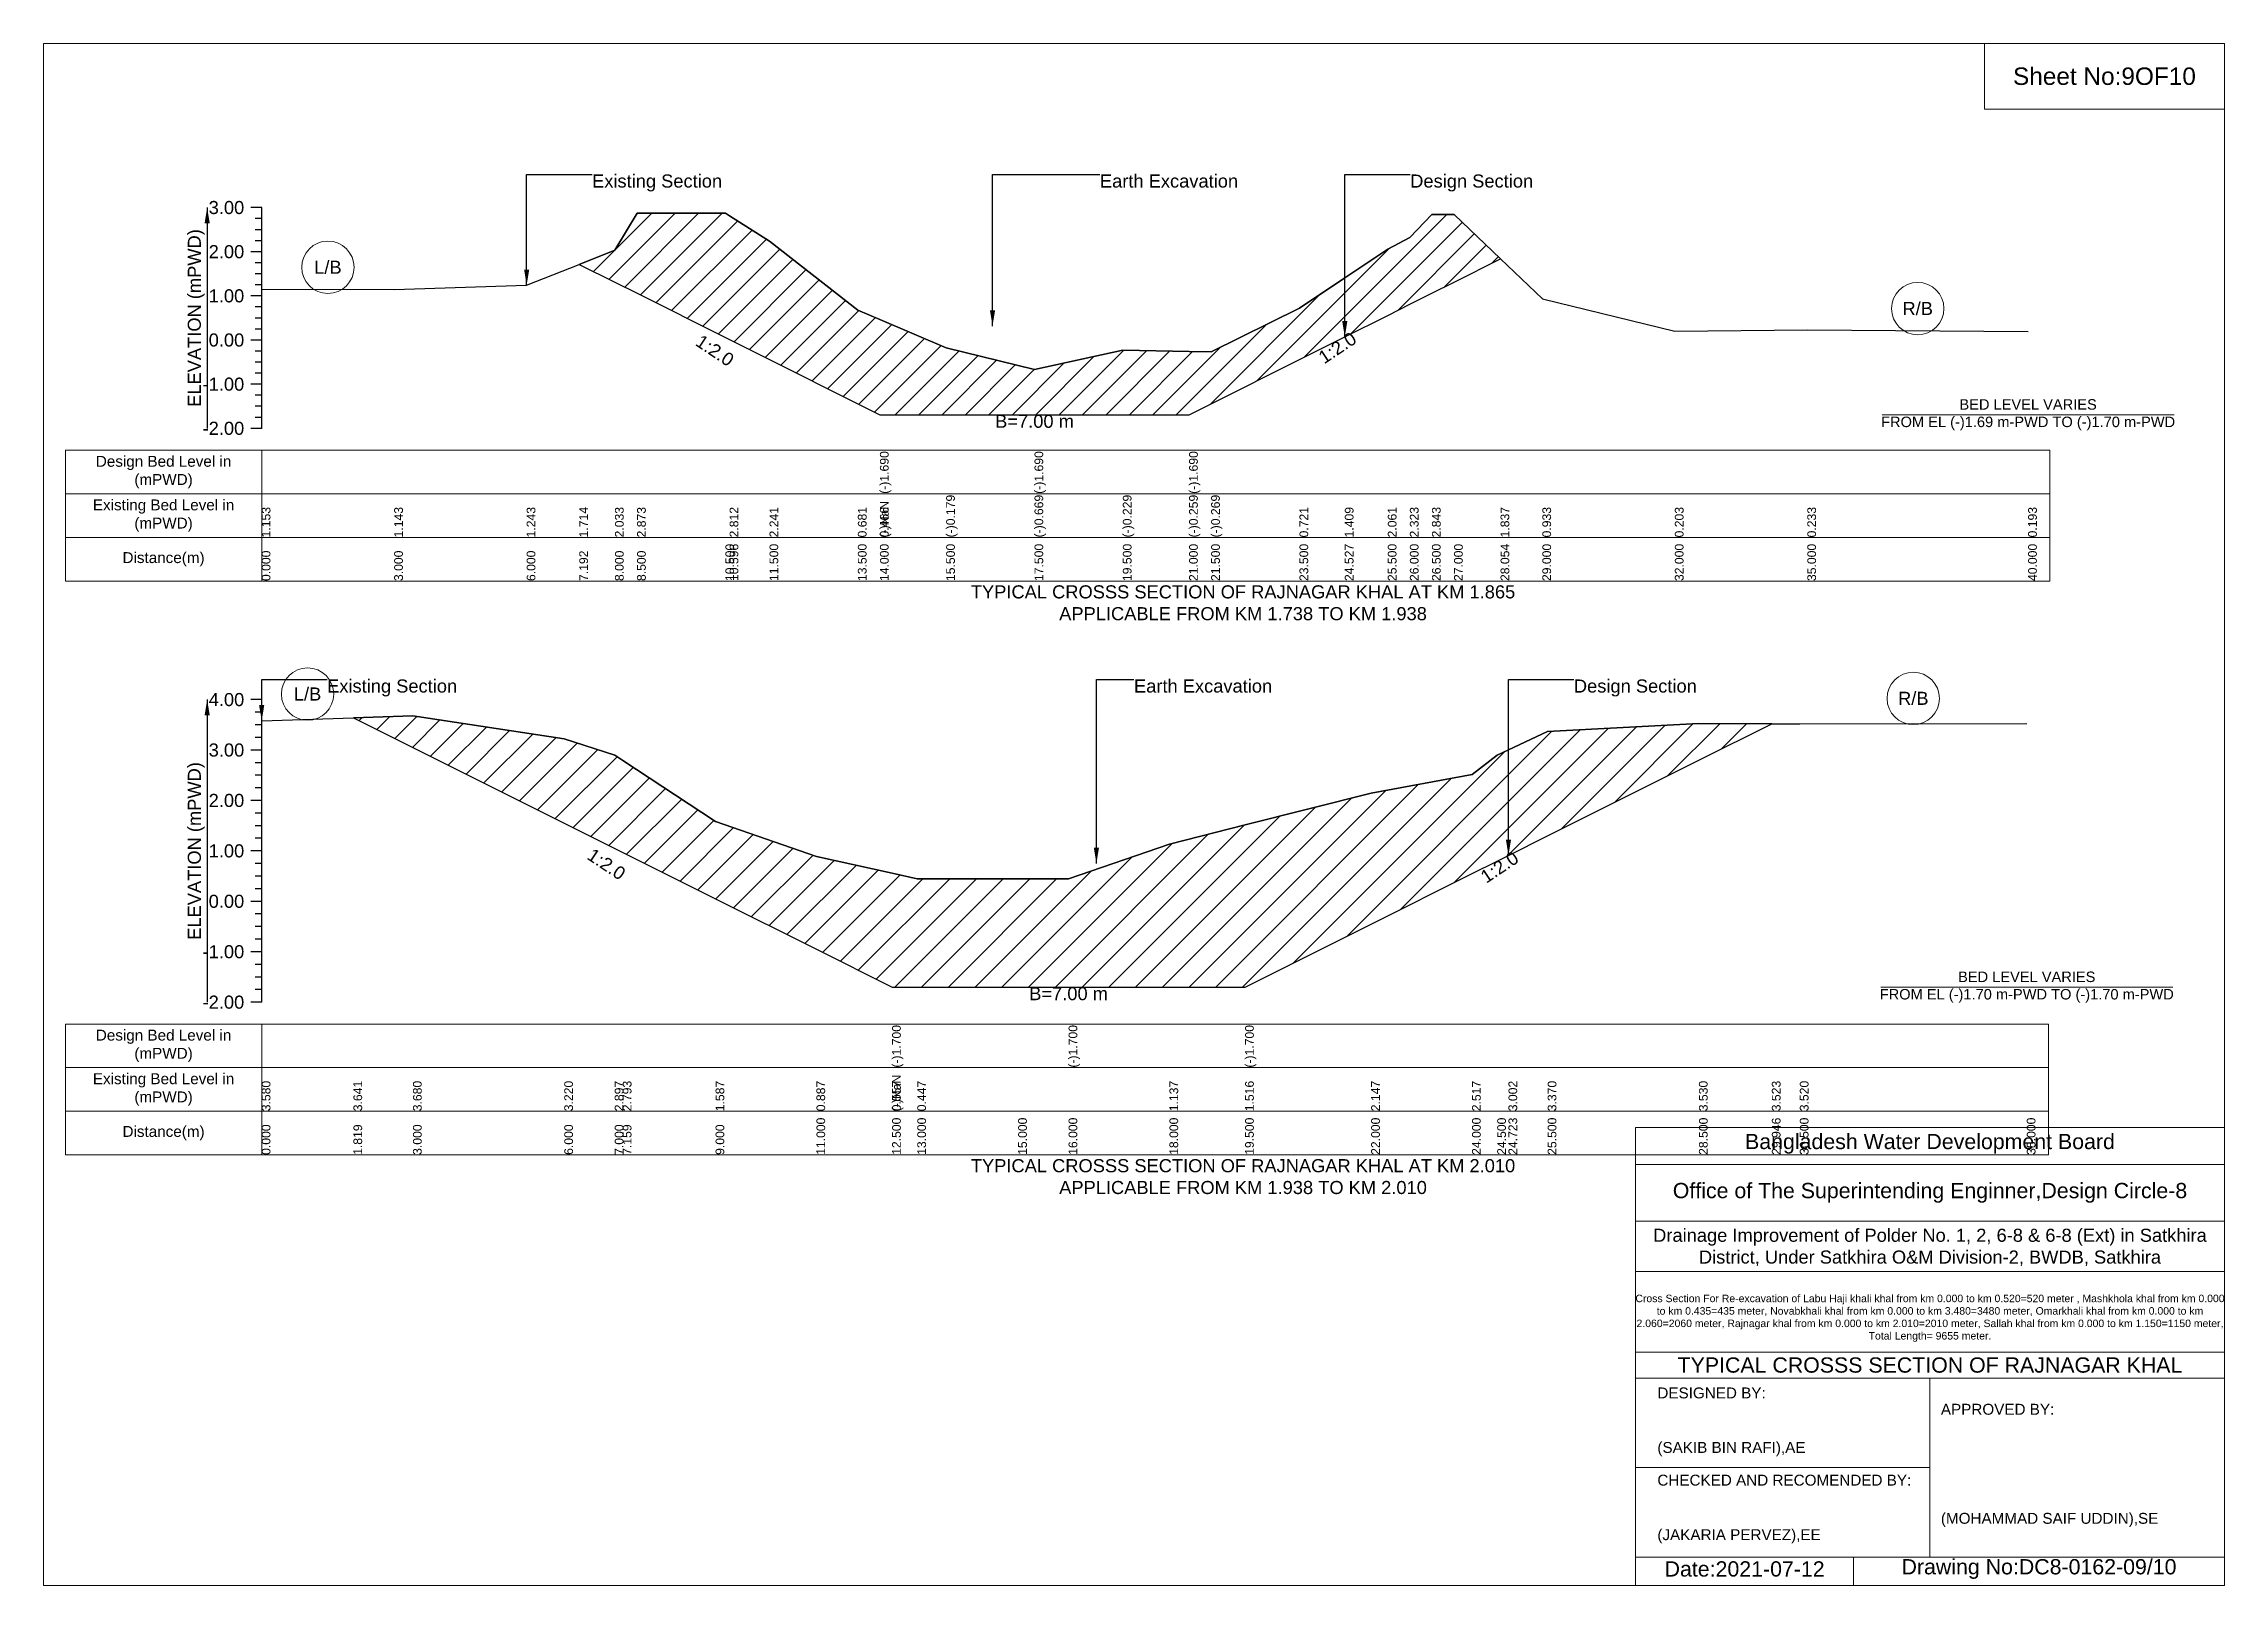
# Model space of a CAD drawing. Header units: inches. Extents: x 91000 to 648000, y -5656 to 141.
# Drawn here: x 550000 to 558000, y -5656 to 0 of the extents above; entities that cross this region are included whole.
import ezdxf

# ---------------------------------------------------------------- set-up
doc = ezdxf.new("R2010")
doc.units = ezdxf.units.IN
doc.header["$LTSCALE"] = 7
doc.header["$MEASUREMENT"] = 0
for name, color, linetype, lineweight in [('Cross section Data Border', 7, 'Continuous', 9), ('Cross Section Labels', 7, 'Continuous', 9), ('Existing_Bed_Level for Xsection', 7, 'Continuous', 25)]:
    doc.layers.add(name, color=color, linetype=linetype, lineweight=lineweight)
doc.styles.get("Standard").update_dxf_attribs({"font": 'arial.ttf'})
doc.dimstyles.get("Standard").update_dxf_attribs({"dimtxt": 0.18, "dimasz": 0.18, "dimexe": 0.18, "dimexo": 0.0625, "dimgap": 0.09, "dimtad": 0, "dimtih": 1, "dimtoh": 1, "dimdec": 4, "dimzin": 0, "dimdsep": 46, "dimtxsty": 'Standard', "dimcen": 0.09, "dimadec": 0, "dimazin": 0, "dimtfac": 1, "dimtdec": 4, "dimtofl": 0, "dimtmove": 0, "dimatfit": 3, "dimfxl": 1, "dimtolj": 1, "dimtzin": 0, "dimarcsym": 0})

msp = doc.modelspace()

# ---------------------------------------------------------------- texts
at = {"layer": 'Cross section Data Border', "char_height": 40, "width": 640, "attachment_point": 5}
for s, insert in [('Design Bed Level in (mPWD)', (550440, -1571.6)), ('Existing Bed Level in (mPWD)', (550440, -1731.6)), ('Distance(m)', (550440, -1891.6)), ('Design Bed Level in (mPWD)', (550440, -3676.7)), ('Existing Bed Level in (mPWD)', (550440, -3836.7)), ('Distance(m)', (550440, -3996.7))]:
    msp.add_mtext(s, dxfattribs=dict(at, insert=insert))
at = {"layer": 'Cross Section Labels'}
for s, insert, char_height, attachment_point in [('Sheet No:9OF10', (557560, -120), 64, 5), ('Existing Section', (552012, -480.1), 48, 1), ('Earth Excavation', (553875, -480.1), 48, 1), ('Design Section', (555013.3, -480.1), 48, 1), ('L/B', (551043, -820.6), 48, 5), ('R/B', (556875, -972.1), 48, 5), ('BED LEVEL VARIES ^JFROM EL (-)1.69 m-PWD TO (-)1.70 m-PWD', (557280, -1361.4), 38.4, 5), ('B=7.00 m', (553635, -1361.4), 48, 2), ('TYPICAL CROSSS SECTION OF RAJNAGAR KHAL AT KM 1.865^JAPPLICABLE FROM KM 1.738 TO KM 1.938', (554400, -2051.6), 48, 5), ('L/B', (550968.2, -2386.3), 48, 5), ('Existing Section', (551040, -2332.7), 48, 1), ('Earth Excavation', (554000, -2332.7), 48, 1), ('Design Section', (555613.7, -2332.7), 48, 1), ('R/B', (556858.8, -2402.1), 48, 5), ('BED LEVEL VARIES ^JFROM EL (-)1.70 m-PWD TO (-)1.70 m-PWD', (557275, -3461.2), 38.4, 5), ('B=7.00 m', (553760, -3461.2), 48, 2), ('Bangladesh Water Development Board', (556920, -4036), 56, 5), ('TYPICAL CROSSS SECTION OF RAJNAGAR KHAL AT KM 2.010^JAPPLICABLE FROM KM 1.938 TO KM 2.010', (554400, -4156.7), 48, 5), ('Office of The Superintending Enginner,Design Circle-8', (556920, -4216), 56, 5)]:
    msp.add_mtext(s, dxfattribs=dict(at, insert=insert, char_height=char_height, attachment_point=attachment_point))
at = {"layer": 'Cross Section Labels', "char_height": 48, "attachment_point": 2}
for insert, rotation in [((552476.1, -1105.9), 326.30993), ((554732.8, -1096), 33.69007), ((552078.2, -2990.3), 326.30993), ((555327.5, -3001.2), 33.69007)]:
    msp.add_mtext('1:2.0', dxfattribs=dict(at, insert=insert, rotation=rotation))
at = {"layer": 'Cross Section Labels'}
for s, insert, char_height, width, attachment_point in [('Drainage Improvement of Polder No. 1, 2, 6-8 & 6-8 (Ext) in Satkhira District, Under Satkhira O&M Division-2, BWDB, Satkhira', (556920, -4416), 48, 2240, 5), ('Cross Section For Re-excavation of Labu Haji khali khal from km 0.000 to km 0.520=520 meter , Mashkhola khal from km 0.000 to km 0.435=435 meter, Novabkhali khal from km 0.000 to km 3.480=3480 meter, Omarkhali khal from km 0.000 to km 2.060=2060 meter, Rajnagar khal from km 0.000 to km 2.010=2010 meter, Sallah khal from km 0.000 to km 1.150=1150 meter, Total Length= 9655 meter. ', (556920, -4676), 27.4148, 2160, 5), ('TYPICAL CROSSS SECTION OF RAJNAGAR KHAL', (556920, -4848), 56, 2240, 5), ('DESIGNED BY:^J^J^J(SAKIB BIN RAFI),AE', (555920, -5056), 40, 1120, 4), ('APPROVED BY:^J^J^J^J^J^J(MOHAMMAD SAIF UDDIN),SE', (556960, -5216), 40, 1120, 4), ('CHECKED AND RECOMENDED BY:^J^J^J(JAKARIA PERVEZ),EE', (555920, -5376), 40, 1120, 4), ('Date:2021-07-12', (556240, -5596), 56, 1120, 5), ('Drawing No:DC8-0162-09/10', (557320, -5596), 56, 1760, 5)]:
    msp.add_mtext(s, dxfattribs=dict(at, insert=insert, char_height=char_height, width=width, attachment_point=attachment_point))
at = {"layer": 'Existing_Bed_Level for Xsection', "char_height": 48, "attachment_point": 6}
for s, insert in [('3.00', (550736, -601.6)), ('2.00', (550736, -763.6)), ('1.00', (550736, -925.6)), ('0.00', (550736, -1087.6)), ('-1.00', (550736, -1249.6)), ('-2.00', (550736, -1411.6)), ('4.00', (550736, -2406.7)), ('3.00', (550736, -2591.7)), ('2.00', (550736, -2776.7)), ('1.00', (550736, -2961.7)), ('0.00', (550736, -3146.7)), ('-1.00', (550736, -3331.7)), ('-2.00', (550736, -3516.7))]:
    msp.add_mtext(s, dxfattribs=dict(at, insert=insert))
at = {"layer": 'Existing_Bed_Level for Xsection', "rotation": 90}
for s, insert, char_height, attachment_point in [('ELEVATION (mPWD)', (550560, -1006.6), 48, 5), ('(-)1.690', (553068, -1651.6), 32, 1), ('(-)1.690', (553635, -1651.6), 32, 1), ('(-)1.690', (554202, -1651.6), 32, 1), ('(-)0.179', (553311, -1811.6), 32, 1), ('(-)0.669', (553635, -1811.6), 32, 1), ('(-)0.669', (553635, -1811.6), 32, 1), ('(-)0.229', (553959, -1811.6), 32, 1), ('(-)0.259', (554202, -1811.6), 32, 1), ('(-)0.259', (554202, -1811.6), 32, 1), ('(-)0.269', (554283, -1811.6), 32, 1), ('1.153', (550800, -1811.6), 32, 1), ('1.143', (551286, -1811.6), 32, 1), ('1.243', (551772, -1811.6), 32, 1), ('1.714', (551965.1, -1811.6), 32, 1), ('2.033', (552096, -1811.6), 32, 1), ('2.873', (552177, -1811.6), 32, 1), ('2.873', (552177, -1811.6), 32, 1), ('2.812', (552516.6, -1811.6), 32, 1), ('2.241', (552663, -1811.6), 32, 1), ('0.681', (552987, -1811.6), 32, 1), ('(-)NaN', (553068, -1811.6), 32, 1), ('(-)NaN', (553068, -1811.6), 32, 1), ('(-)NaN', (553068, -1811.6), 32, 1), ('0.466', (553068, -1811.6), 32, 1), ('0.466', (553068, -1811.6), 32, 1), ('0.721', (554607, -1811.6), 32, 1), ('1.409', (554773.3, -1811.6), 32, 1), ('2.061', (554931, -1811.6), 32, 1), ('2.323', (555012, -1811.6), 32, 1), ('2.843', (555093, -1811.6), 32, 1), ('2.843', (555093, -1811.6), 32, 1), ('1.837', (555344.7, -1811.6), 32, 1), ('0.933', (555498, -1811.6), 32, 1), ('0.203', (555984, -1811.6), 32, 1), ('0.233', (556470, -1811.6), 32, 1), ('0.193', (557280, -1811.6), 32, 1), ('10.500', (552501, -1971.6), 32, 1), ('10.596', (552516.6, -1971.6), 32, 1), ('11.500', (552663, -1971.6), 32, 1), ('13.500', (552987, -1971.6), 32, 1), ('14.000', (553068, -1971.6), 32, 1), ('14.000', (553068, -1971.6), 32, 1), ('14.000', (553068, -1971.6), 32, 1), ('15.500', (553311, -1971.6), 32, 1), ('17.500', (553635, -1971.6), 32, 1), ('17.500', (553635, -1971.6), 32, 1), ('17.500', (553635, -1971.6), 32, 1), ('19.500', (553959, -1971.6), 32, 1), ('21.000', (554202, -1971.6), 32, 1), ('21.000', (554202, -1971.6), 32, 1), ('21.000', (554202, -1971.6), 32, 1), ('21.500', (554283, -1971.6), 32, 1), ('23.500', (554607, -1971.6), 32, 1), ('24.527', (554773.3, -1971.6), 32, 1), ('25.500', (554931, -1971.6), 32, 1), ('26.000', (555012, -1971.6), 32, 1), ('26.500', (555093, -1971.6), 32, 1), ('27.000', (555174, -1971.6), 32, 1), ('28.054', (555344.7, -1971.6), 32, 1), ('29.000', (555498, -1971.6), 32, 1), ('32.000', (555984, -1971.6), 32, 1), ('35.000', (556470, -1971.6), 32, 1), ('40.000', (557280, -1971.6), 32, 1), ('0.000', (550800, -1971.6), 32, 1), ('3.000', (551286, -1971.6), 32, 1), ('6.000', (551772, -1971.6), 32, 1), ('7.192', (551965.1, -1971.6), 32, 1), ('8.000', (552096, -1971.6), 32, 1), ('8.500', (552177, -1971.6), 32, 1), ('ELEVATION (mPWD)', (550560, -2961.7), 48, 5), ('(-)1.700', (553112.5, -3756.7), 32, 1), ('(-)1.700', (553760, -3756.7), 32, 1), ('(-)1.700', (554407.5, -3756.7), 32, 1), ('3.580', (550800, -3916.7), 32, 1), ('3.641', (551136.5, -3916.7), 32, 1), ('3.680', (551355, -3916.7), 32, 1), ('3.220', (551910, -3916.7), 32, 1), ('2.897', (552095, -3916.7), 32, 1), ('2.897', (552095, -3916.7), 32, 1), ('2.793', (552124.5, -3916.7), 32, 1), ('1.587', (552465, -3916.7), 32, 1), ('0.887', (552835, -3916.7), 32, 1), ('(-)NaN', (553112.5, -3916.7), 32, 1), ('(-)NaN', (553112.5, -3916.7), 32, 1), ('0.557', (553112.5, -3916.7), 32, 1), ('0.557', (553112.5, -3916.7), 32, 1), ('0.447', (553205, -3916.7), 32, 1), ('0.447', (553205, -3916.7), 32, 1), ('0.447', (553205, -3916.7), 32, 1), ('0.447', (553205, -3916.7), 32, 1), ('0.447', (553205, -3916.7), 32, 1), ('1.137', (554130, -3916.7), 32, 1), ('1.516', (554407.5, -3916.7), 32, 1), ('1.516', (554407.5, -3916.7), 32, 1), ('2.147', (554870, -3916.7), 32, 1), ('2.517', (555240, -3916.7), 32, 1), ('3.002', (555373.7, -3916.7), 32, 1), ('3.370', (555517.5, -3916.7), 32, 1), ('3.530', (556072.5, -3916.7), 32, 1), ('3.530', (556072.5, -3916.7), 32, 1), ('3.523', (556339.9, -3916.7), 32, 1), ('3.520', (556442.5, -3916.7), 32, 1), ('0.000', (550800, -4076.7), 32, 1), ('1.819', (551136.5, -4076.7), 32, 1), ('3.000', (551355, -4076.7), 32, 1), ('6.000', (551910, -4076.7), 32, 1), ('7.000', (552095, -4076.7), 32, 1), ('7.159', (552124.5, -4076.7), 32, 1), ('9.000', (552465, -4076.7), 32, 1), ('11.000', (552835, -4076.7), 32, 1), ('12.500', (553112.5, -4076.7), 32, 1), ('12.500', (553112.5, -4076.7), 32, 1), ('12.500', (553112.5, -4076.7), 32, 1), ('13.000', (553205, -4076.7), 32, 1), ('15.000', (553575, -4076.7), 32, 1), ('16.000', (553760, -4076.7), 32, 1), ('16.000', (553760, -4076.7), 32, 1), ('16.000', (553760, -4076.7), 32, 1), ('18.000', (554130, -4076.7), 32, 1), ('19.500', (554407.5, -4076.7), 32, 1), ('19.500', (554407.5, -4076.7), 32, 1), ('19.500', (554407.5, -4076.7), 32, 1), ('22.000', (554870, -4076.7), 32, 1), ('24.000', (555240, -4076.7), 32, 1), ('24.500', (555332.5, -4076.7), 32, 1), ('24.723', (555373.7, -4076.7), 32, 1), ('25.500', (555517.5, -4076.7), 32, 1), ('28.500', (556072.5, -4076.7), 32, 1), ('29.946', (556339.9, -4076.7), 32, 1), ('30.500', (556442.5, -4076.7), 32, 1), ('35.000', (557275, -4076.7), 32, 1)]:
    msp.add_mtext(s, dxfattribs=dict(at, insert=insert, char_height=char_height, attachment_point=attachment_point))

# ---------------------------------------------------------------- hatches: boundary and pattern name
at = {"layer": 'Existing_Bed_Level for Xsection'}
h = msp.add_hatch(dxfattribs=at)
h.set_pattern_fill('ANSI31', color=256, scale=486, style=0)
h.paths.add_polyline_path([(551965.1, -810), (552096, -875.4), (552177, -915.9), (552501, -1077.9), (552516.6, -1085.7), (552663, -1158.9), (552987, -1320.9), (553068, -1361.4), (553311, -1361.4), (553635, -1361.4), (553959, -1361.4), (554202, -1361.4), (554283, -1320.9), (554607, -1158.9), (554773.3, -1075.7), (554931, -996.9), (555012, -956.4), (555093, -915.9), (555174, -875.4), (555344.7, -790.1), (555174, -627.1), (555093, -627.1), (555012, -711.3), (554931, -753.7), (554773.3, -859.4), (554607, -970.8), (554283, -1131.2), (554202, -1129.6), (553959, -1124.7), (553635, -1196), (553311, -1116.6), (553068, -1012.1), (552987, -977.3), (552663, -724.6), (552516.6, -632), (552501, -622.2), (552177, -622.2), (552096, -758.3)])
h = msp.add_hatch(dxfattribs=at)
h.set_pattern_fill('ANSI31', color=256, scale=555, style=0)
h.paths.add_polyline_path([(551136.5, -2473.2), (551355, -2582.4), (551910, -2859.9), (552095, -2952.4), (552124.5, -2967.2), (552465, -3137.4), (552835, -3322.4), (553112.5, -3461.2), (553205, -3461.2), (553575, -3461.2), (553760, -3461.2), (554130, -3461.2), (554407.5, -3461.2), (554870, -3229.9), (555240, -3044.9), (555332.5, -2998.7), (555373.7, -2978.1), (555517.5, -2906.2), (556072.5, -2628.7), (556339.9, -2495), (556072.5, -2493.6), (555517.5, -2523.2), (555373.7, -2591.3), (555332.5, -2610.8), (555240, -2681.1), (554870, -2749.5), (554407.5, -2866.3), (554130, -2936.3), (553760, -3064), (553575, -3064), (553205, -3064), (553112.5, -3043.7), (552835, -2982.6), (552465, -2853.1), (552124.5, -2630.1), (552095, -2610.8), (551910, -2551), (551355, -2465.9)])

# ---------------------------------------------------------------- linework, layer by layer
at = {"layer": 'Cross section Data Border'}
for points in [[(550080, -1491.6), (557360, -1491.6), (557360, -1971.6), (550080, -1971.6)], [(550080, -3596.7), (557355, -3596.7), (557355, -4076.7), (550080, -4076.7)]]:
    msp.add_lwpolyline(points, close=True, dxfattribs=at)
for points in [[(550800, -1491.6), (550800, -1971.6)], [(550080, -1651.6), (557360, -1651.6)], [(550080, -1811.6), (557360, -1811.6)], [(550800, -3596.7), (550800, -4076.7)], [(550080, -3756.7), (557355, -3756.7)], [(550080, -3916.7), (557355, -3916.7)]]:
    msp.add_lwpolyline(points, dxfattribs=at)
at = {"layer": 'Cross Section Labels'}
for points in [[(550000, 0), (558000, 0), (558000, -5656), (550000, -5656)], [(557120, 0), (558000, 0), (558000, -240), (557120, -240)]]:
    msp.add_lwpolyline(points, close=True, dxfattribs=at)
for points in [[(556744.2, -1361.4), (557815.8, -1361.4)], [(556739.2, -3461.2), (557810.8, -3461.2)], [(555840, -5656), (555840, -3976), (558000, -3976)], [(555840, -4112), (558000, -4112)], [(555840, -4320), (558000, -4320)], [(555840, -4504), (558000, -4504)], [(555840, -4800), (558000, -4800)], [(555840, -4896), (558000, -4896)], [(556920, -4896), (556920, -5552)], [(555840, -5224), (556920, -5224)], [(555840, -5552), (558000, -5552)], [(556640, -5552), (556640, -5656)]]:
    msp.add_lwpolyline(points, dxfattribs=at)
for centre in [(551043, -820.6), (556875, -972.1), (550968.2, -2386.3), (556858.8, -2402.1)]:
    msp.add_circle(centre, 96, dxfattribs=at)
at = {"layer": 'Existing_Bed_Level for Xsection'}
for points in [[(550800, -601.6), (550760, -601.6)], [(550800, -1411.6), (550800, -1249.6), (550800, -1087.6), (550800, -925.6), (550800, -763.6), (550800, -601.6)], [(550800, -900.8), (551286, -902.5), (551772, -886.3), (551965.1, -810), (552096, -758.3), (552177, -622.2), (552501, -622.2), (552516.6, -632), (552663, -724.6), (552987, -977.3), (553068, -1012.1), (553068, -1012.1), (553311, -1116.6), (553635, -1196), (553635, -1196), (553959, -1124.7), (554202, -1129.6), (554202, -1129.6), (554283, -1131.2), (554607, -970.8), (554773.3, -859.4), (554931, -753.7), (555012, -711.3), (555093, -627.1), (555174, -627.1), (555344.7, -790.1), (555498, -936.5), (555984, -1054.7), (556470, -1049.9), (557280, -1056.4)], [(550800, -642.1), (550776, -642.1)], [(550800, -682.6), (550776, -682.6)], [(550800, -763.6), (550760, -763.6)], [(550800, -723.1), (550776, -723.1)], [(550800, -804.1), (550776, -804.1)], [(550800, -844.6), (550776, -844.6)], [(550800, -925.6), (550760, -925.6)], [(550800, -885.1), (550776, -885.1)], [(550800, -966.1), (550776, -966.1)], [(550800, -1006.6), (550776, -1006.6)], [(550800, -1087.6), (550760, -1087.6)], [(550800, -1047.1), (550776, -1047.1)], [(550800, -1128.1), (550776, -1128.1)], [(550800, -1168.6), (550776, -1168.6)], [(550800, -1249.6), (550760, -1249.6)], [(550800, -1209.1), (550776, -1209.1)], [(550800, -1290.1), (550776, -1290.1)], [(550800, -1330.6), (550776, -1330.6)], [(550800, -1411.6), (550760, -1411.6)], [(550800, -1371.1), (550776, -1371.1)], [(550800, -2406.7), (550760, -2406.7)], [(550800, -2452.9), (550776, -2452.9)], [(550800, -3516.7), (550800, -3331.7), (550800, -3146.7), (550800, -2961.7), (550800, -2776.7), (550800, -2591.7), (550800, -2406.7)], [(550800, -2484.4), (551136.5, -2473.2), (551355, -2465.9), (551910, -2551), (552095, -2610.8), (552124.5, -2630.1), (552465, -2853.1), (552835, -2982.6), (553112.5, -3043.7), (553112.5, -3043.7), (553205, -3064), (553575, -3064), (553760, -3064), (553760, -3064), (554130, -2936.3), (554407.5, -2866.3), (554407.5, -2866.3), (554870, -2749.5), (555240, -2681.1), (555332.5, -2610.8), (555373.7, -2591.3), (555517.5, -2523.2), (556072.5, -2493.6), (556339.9, -2495), (556442.5, -2495.5), (557275, -2493.6)], [(550800, -2499.2), (550776, -2499.2)], [(550800, -2545.4), (550776, -2545.4)], [(550800, -2591.7), (550760, -2591.7)], [(550800, -2637.9), (550776, -2637.9)], [(550800, -2684.2), (550776, -2684.2)], [(550800, -2776.7), (550760, -2776.7)], [(550800, -2730.4), (550776, -2730.4)], [(550800, -2822.9), (550776, -2822.9)], [(550800, -2869.2), (550776, -2869.2)], [(550800, -2915.4), (550776, -2915.4)], [(550800, -2961.7), (550760, -2961.7)], [(550800, -3007.9), (550776, -3007.9)], [(550800, -3054.2), (550776, -3054.2)], [(550800, -3100.4), (550776, -3100.4)], [(550800, -3146.7), (550760, -3146.7)], [(550800, -3192.9), (550776, -3192.9)], [(550800, -3239.2), (550776, -3239.2)], [(550800, -3331.7), (550760, -3331.7)], [(550800, -3285.4), (550776, -3285.4)], [(550800, -3377.9), (550776, -3377.9)], [(550800, -3424.2), (550776, -3424.2)], [(550800, -3516.7), (550760, -3516.7)], [(550800, -3470.4), (550776, -3470.4)]]:
    msp.add_lwpolyline(points, dxfattribs=at)
for points in [[(551965.1, -810), (552096, -875.4), (552177, -915.9), (552501, -1077.9), (552516.6, -1085.7), (552663, -1158.9), (552987, -1320.9), (553068, -1361.4), (553068, -1361.4), (553311, -1361.4), (553635, -1361.4), (553635, -1361.4), (553959, -1361.4), (554202, -1361.4), (554202, -1361.4), (554283, -1320.9), (554607, -1158.9), (554773.3, -1075.7), (554931, -996.9), (555012, -956.4), (555093, -915.9), (555174, -875.4), (555344.7, -790.1), (555174, -627.1), (555093, -627.1), (555012, -711.3), (554931, -753.7), (554773.3, -859.4), (554607, -970.8), (554283, -1131.2), (554202, -1129.6), (554202, -1129.6), (553959, -1124.7), (553635, -1196), (553635, -1196), (553311, -1116.6), (553068, -1012.1), (553068, -1012.1), (552987, -977.3), (552663, -724.6), (552516.6, -632), (552501, -622.2), (552177, -622.2), (552096, -758.3)], [(551136.5, -2473.2), (551136.5, -2473.2), (551355, -2582.4), (551910, -2859.9), (552095, -2952.4), (552124.5, -2967.2), (552465, -3137.4), (552835, -3322.4), (553112.5, -3461.2), (553112.5, -3461.2), (553205, -3461.2), (553575, -3461.2), (553760, -3461.2), (553760, -3461.2), (554130, -3461.2), (554407.5, -3461.2), (554407.5, -3461.2), (554870, -3229.9), (555240, -3044.9), (555332.5, -2998.7), (555373.7, -2978.1), (555517.5, -2906.2), (556072.5, -2628.7), (556339.9, -2495), (556339.9, -2495), (556339.9, -2495), (556072.5, -2493.6), (555517.5, -2523.2), (555373.7, -2591.3), (555332.5, -2610.8), (555240, -2681.1), (554870, -2749.5), (554407.5, -2866.3), (554407.5, -2866.3), (554130, -2936.3), (553760, -3064), (553760, -3064), (553575, -3064), (553205, -3064), (553112.5, -3043.7), (553112.5, -3043.7), (552835, -2982.6), (552465, -2853.1), (552124.5, -2630.1), (552095, -2610.8), (551910, -2551), (551355, -2465.9), (551136.5, -2473.2)]]:
    msp.add_lwpolyline(points, close=True, dxfattribs=at)

msp.set_redraw_order([(e.dxf.handle, doc.entitydb.next_handle()) for e in msp.query("TEXT MTEXT ATTDEF DIMENSION ARC_DIMENSION")])  # texts and dimensions are drawn at this point

# ---------------------------------------------------------------- leaders
at = {"layer": 'Cross Section Labels', "annotation_type": 0, "has_hookline": 1, "hookline_direction": 0}
for points, text_width in [([(551772, -886.3), (551772, -480.1), (552011.9, -480.1)], 467.2), ([(553481, -1036), (553481, -480.1), (553874.9, -480.1)], 497), ([(554773.3, -1075.7), (554773.3, -480.1), (555013.3, -480.1)], 441.2), ([(550800, -2484.4), (550800, -2332.7), (551039.9, -2332.7)], 467.2), ([(553862.1, -3007.6), (553862.1, -2332.7), (553999.9, -2332.7)], 497), ([(555373.7, -2978.1), (555373.7, -2332.7), (555613.6, -2332.7)], 441.2)]:
    msp.add_leader(points, dimstyle='Standard', override={"dimasz": 57.6}, dxfattribs=dict(at, text_width=text_width))
at = {"layer": 'Existing_Bed_Level for Xsection'}
for points in [[(550600, -601.6), (550600, -1411.6)], [(550600, -2406.7), (550600, -3516.7)]]:
    msp.add_leader(points, dimstyle='Standard', override={"dimasz": 57.6}, dxfattribs=at)

doc.saveas('drawing.dxf')
